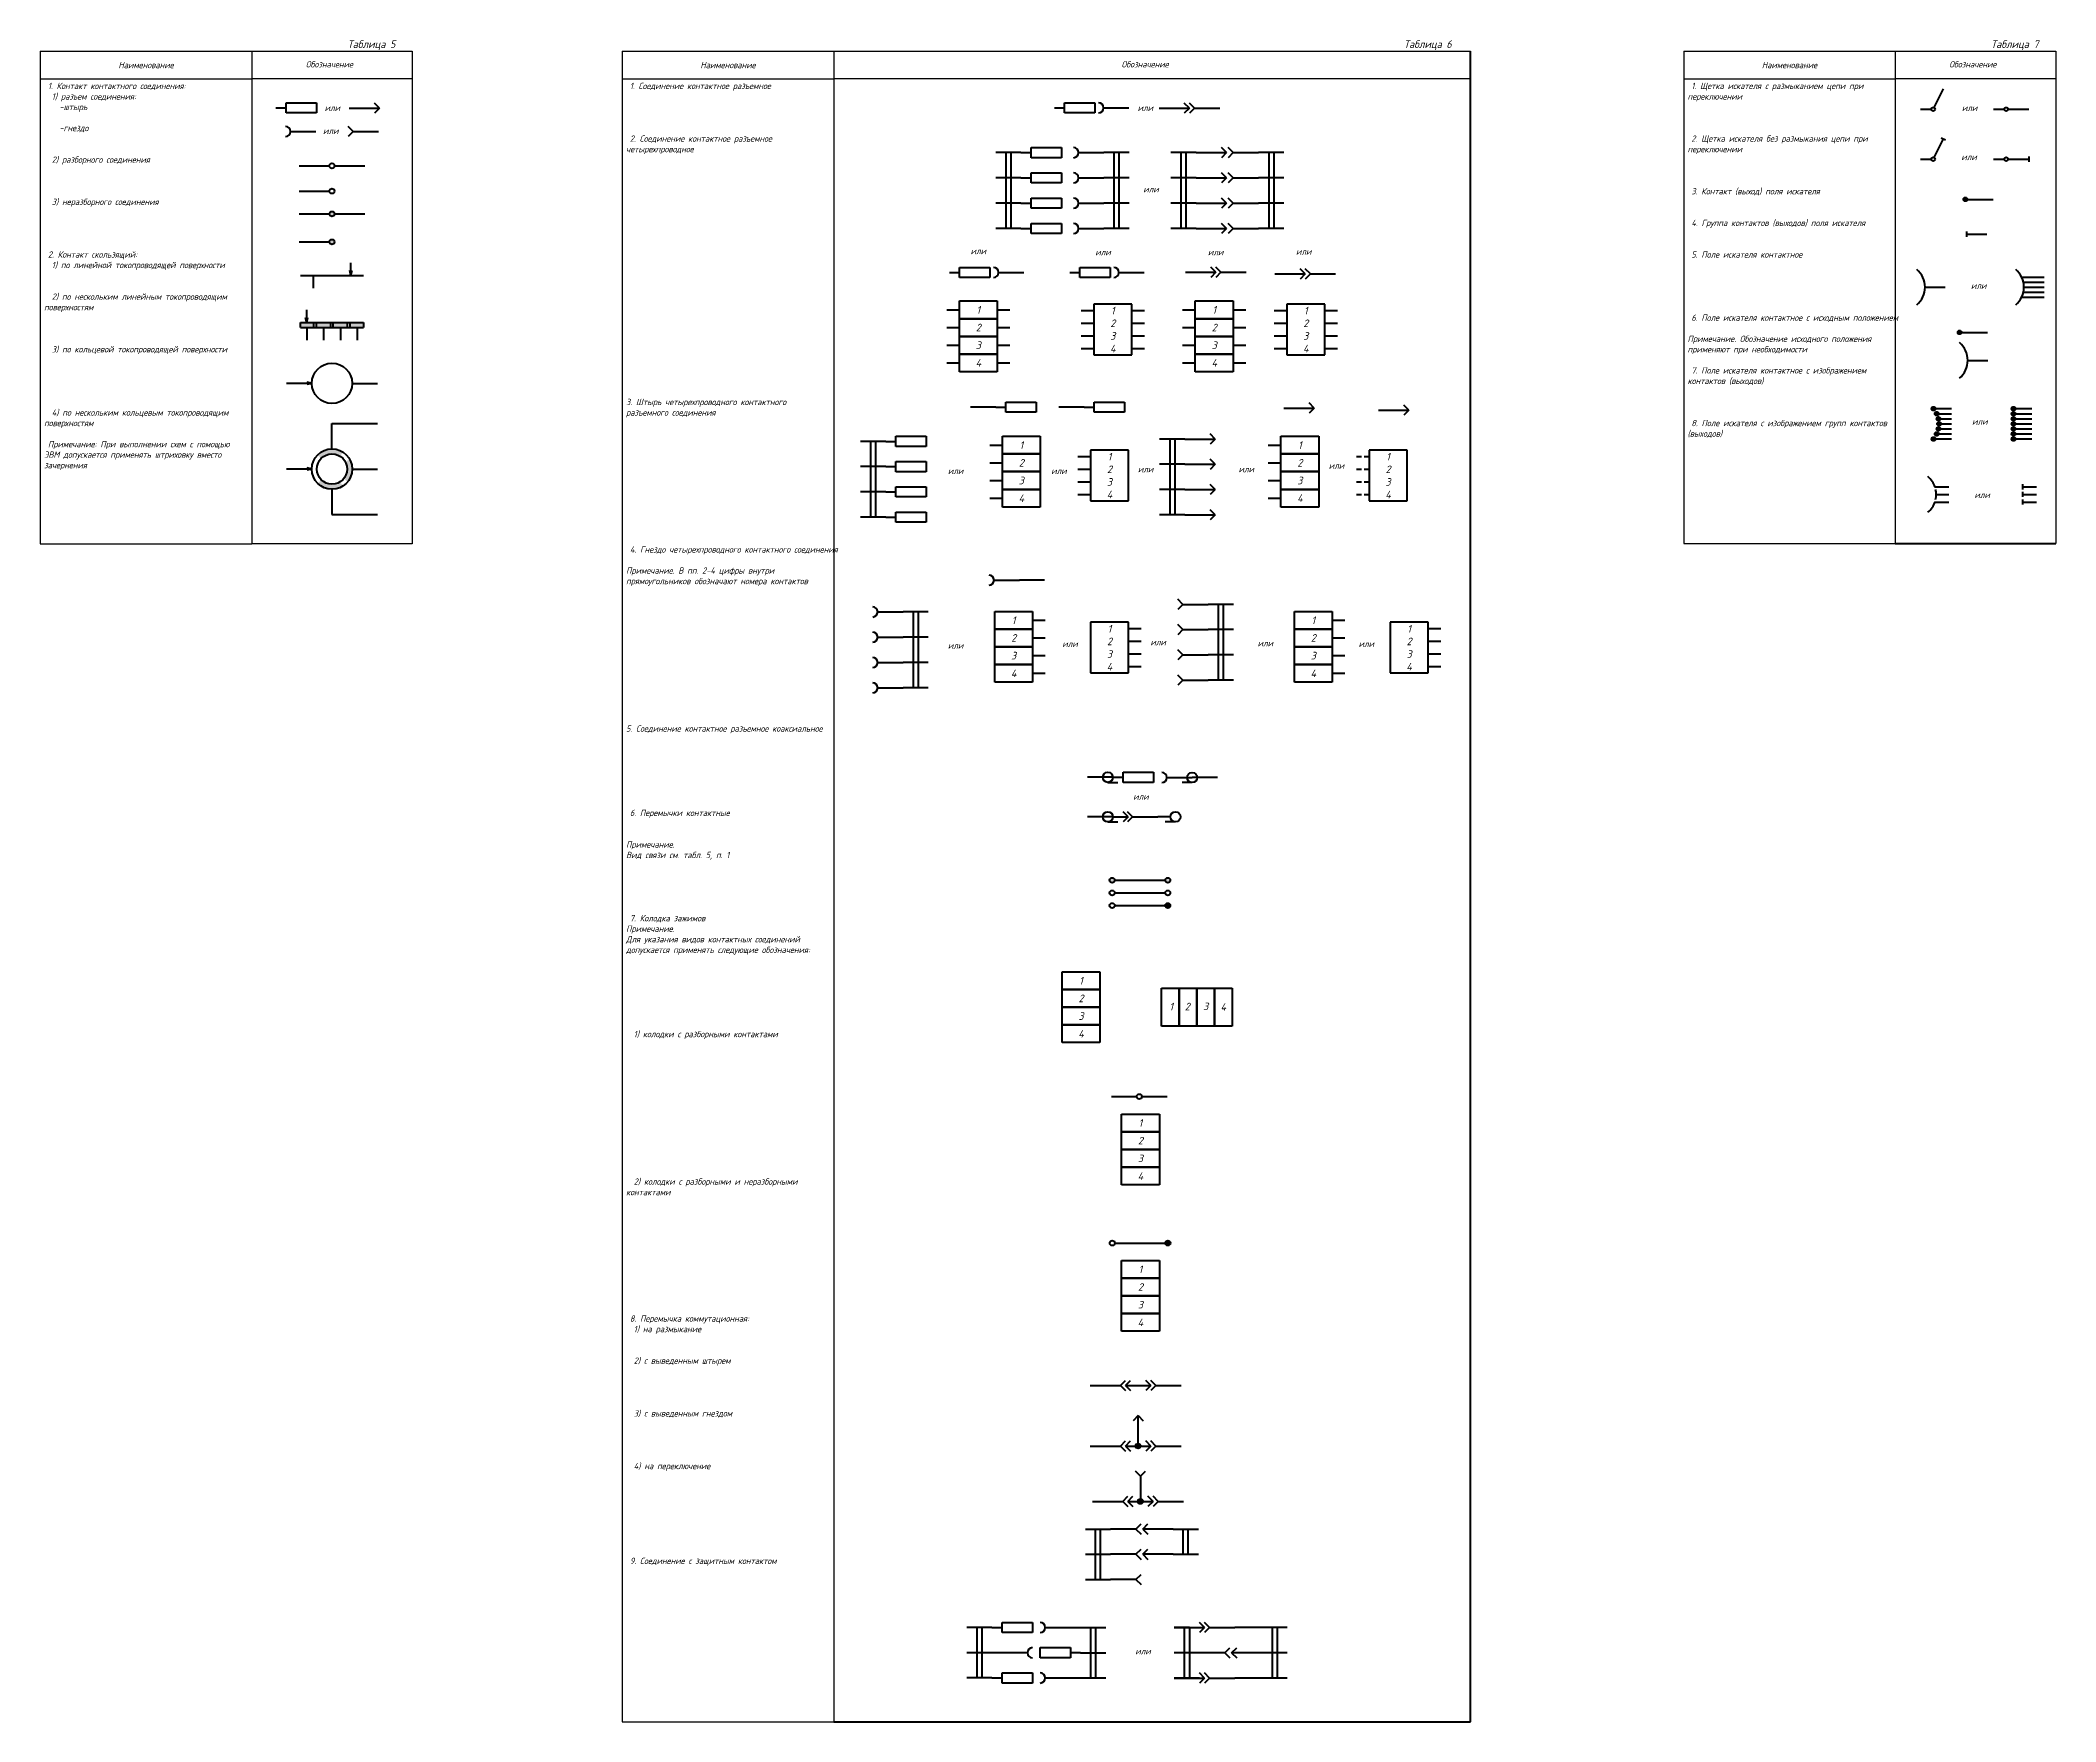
# Model space of a CAD drawing. Header units: millimetres. Extents: x 2441 to 4766, y 634 to 1472.
# Drawn here: x 3468 to 4265, y 807 to 1472 of the extents above; entities that cross this region are included whole.
import ezdxf

# ---------------------------------------------------------------- set-up
doc = ezdxf.new("R2010")
doc.units = ezdxf.units.MM
doc.layers.get('0').update_dxf_attribs({"color": 252})
for name, color, linetype, lineweight in [('основные линии', 7, 'Continuous', 50), ('основные линии @ 1', 7, 'Continuous', 50), ('рамка-тонкие линии', 7, 'Continuous', 30)]:
    doc.layers.add(name, color=color, linetype=linetype, lineweight=lineweight)
doc.layers.add('текст', color=7, linetype='Continuous')
doc.layers.add('текст @ 1', color=7, linetype='Continuous')
doc.styles.add('стиль 2.5 ГОСТ', font='', dxfattribs={"oblique": 15, "height": 2.5})
doc.styles.add('стиль 3.5 ГОСТ', font='', dxfattribs={"oblique": 15, "height": 3.5})
doc.styles.add('стиль 5 ГОСТ', font='', dxfattribs={"oblique": 15, "height": 5})
doc.styles.get('стиль 2.5 ГОСТ').set_extended_font_data('GOST type B')
doc.styles.get('стиль 3.5 ГОСТ').set_extended_font_data('GOST type B')
doc.styles.get('стиль 5 ГОСТ').set_extended_font_data('GOST type B')

msp = doc.modelspace()

# ---------------------------------------------------------------- texts
at = {"layer": 'основные линии @ 1', "char_height": 3, "attachment_point": 5, "style": 'стиль 5 ГОСТ'}
for s, heights, insert in [('1', [0], (3838.88, 1365.01)), ('1\\P2\\P3\\P4', [18], (3892.07, 1357.2)), ('1', [0], (3932.21, 1365.01)), ('1\\P2\\P3\\P4', [18], (3968.41, 1357.2)), ('2', [0], (3838.88, 1358.01)), ('2', [0], (3932.21, 1358.01)), ('3', [0], (3838.88, 1351.01)), ('3', [0], (3932.21, 1351.01)), ('4', [0], (3838.88, 1344.01)), ('4', [0], (3932.21, 1344.01)), ('1', [0], (3855.9, 1311.49)), ('1\\P2\\P3\\P4', [18], (3890.78, 1299.43)), ('1', [0], (3966.08, 1311.49)), ('1\\P2\\P3\\P4', [18], (4000.96, 1299.43)), ('2', [0], (3855.9, 1304.49)), ('2', [0], (3966.08, 1304.49)), ('3', [0], (3855.9, 1297.49)), ('4', [0], (3855.9, 1290.49)), ('3', [0], (3966.08, 1297.49)), ('4', [0], (3966.08, 1290.49)), ('2', [0], (3852.86, 1235.22)), ('1', [0], (3852.86, 1242.22)), ('1\\P2\\P3\\P4', [18], (3890.77, 1231.34)), ('2', [0], (3971.4, 1235.22)), ('1', [0], (3971.4, 1242.22)), ('1\\P2\\P3\\P4', [18], (4009.3, 1231.34)), ('3', [0], (3852.86, 1228.22)), ('3', [0], (3971.4, 1228.22)), ('4', [0], (3852.86, 1221.22)), ('4', [0], (3971.4, 1221.22)), ('1', [0], (3879.5, 1099.62)), ('2', [0], (3879.5, 1092.62)), ('3', [0], (3879.5, 1085.62)), ('1', [0], (3915.19, 1089.39)), ('2', [0], (3921.55, 1089.41)), ('3', [0], (3928.84, 1089.47)), ('4', [0], (3935.78, 1089.25)), ('4', [0], (3879.5, 1078.62)), ('1', [0], (3903, 1043.35)), ('2', [0], (3903, 1036.35)), ('3', [0], (3903, 1029.35)), ('4', [0], (3903, 1022.35)), ('1', [0], (3903, 985.45)), ('3', [0], (3903, 971.45)), ('2', [0], (3903, 978.45)), ('4', [0], (3903, 964.45))]:
    msp.add_mtext_dynamic_manual_height_columns(s, width=15, gutter_width=25, heights=heights, dxfattribs=dict(at, insert=insert))
at = {"layer": 'текст', "char_height": 2.5, "width": 24.8571, "attachment_point": 1, "style": 'стиль 5 ГОСТ'}
for insert in [(3572.83, 1463.38), (3895.53, 1463.38), (4222.97, 1463.38)]:
    msp.add_mtext('Обозначение', dxfattribs=dict(at, insert=insert))
at = {"layer": 'текст @ 1', "attachment_point": 1}
for s, width, insert, char_height, style in [('Таблица 5', 48.0222, (3589.37, 1471.6), 3, 'стиль 5 ГОСТ'), ('Таблица 6', 48.0222, (4007.25, 1471.6), 3, 'стиль 5 ГОСТ'), ('Таблица 7', 48.0222, (4239.51, 1471.6), 3, 'стиль 5 ГОСТ'), ('или', 30.0284, (3580.27, 1446.16), 2.5, 'стиль 2.5 ГОСТ'), ('или', 30.0284, (3901.9, 1446.16), 2.5, 'стиль 2.5 ГОСТ'), ('или', 30.0284, (4227.96, 1446.16), 2.5, 'стиль 2.5 ГОСТ'), ('или', 30.0284, (3579.64, 1437.05), 2.5, 'стиль 2.5 ГОСТ'), ('или', 30.0284, (4227.73, 1426.7), 2.5, 'стиль 2.5 ГОСТ'), ('или', 30.0284, (3904.12, 1413.94), 2.5, 'стиль 2.5 ГОСТ'), ('или', 30.0284, (3835.82, 1389.51), 2.5, 'стиль 2.5 ГОСТ'), ('или', 30.0284, (3885.15, 1389.07), 2.5, 'стиль 2.5 ГОСТ'), ('или', 30.0284, (3929.7, 1389.08), 2.5, 'стиль 2.5 ГОСТ'), ('или', 30.0284, (3964.53, 1389.29), 2.5, 'стиль 2.5 ГОСТ'), ('или', 30.0284, (4231.55, 1375.8), 2.5, 'стиль 2.5 ГОСТ'), ('или', 30.0284, (4232.02, 1322.1), 2.5, 'стиль 2.5 ГОСТ'), ('или', 30.0284, (3826.83, 1302.54), 2.5, 'стиль 2.5 ГОСТ'), ('или', 30.0284, (3867.7, 1302.54), 2.5, 'стиль 2.5 ГОСТ'), ('или', 30.0284, (3901.99, 1303.23), 2.5, 'стиль 2.5 ГОСТ'), ('или', 30.0284, (3941.82, 1303.23), 2.5, 'стиль 2.5 ГОСТ'), ('или', 30.0284, (3977.49, 1304.61), 2.5, 'стиль 2.5 ГОСТ'), ('или', 30.0284, (4232.94, 1293.06), 2.5, 'стиль 2.5 ГОСТ'), ('или', 30.0284, (3826.83, 1233.48), 2.5, 'стиль 2.5 ГОСТ'), ('или', 30.0284, (3872.09, 1234.14), 2.5, 'стиль 2.5 ГОСТ'), ('или', 30.0284, (3906.97, 1234.81), 2.5, 'стиль 2.5 ГОСТ'), ('или', 30.0284, (3949.36, 1234.37), 2.5, 'стиль 2.5 ГОСТ'), ('или', 30.0284, (3989.31, 1234.14), 2.5, 'стиль 2.5 ГОСТ'), ('или', 30.0284, (3900.14, 1173.69), 2.5, 'стиль 2.5 ГОСТ'), ('или', 30.0284, (3900.97, 835.65), 2.5, 'стиль 2.5 ГОСТ')]:
    msp.add_mtext_dynamic_manual_height_columns(s, width=width, gutter_width=25, heights=[0], dxfattribs=dict(at, insert=insert, char_height=char_height, style=style))

# ---------------------------------------------------------------- blocks, each defined once
blk = doc.blocks.new('*T8')
at = {"layer": 'рамка-тонкие линии', "color": 0, "linetype": 'ByBlock', "lineweight": -2, "transparency": 16777216}
for p, q in [((0, 0), (83.638623, 0)), ((0, 0), (0, -194.838925)), ((83.638623, 0), (83.638623, -194.838925)), ((0, -11), (83.638623, -11)), ((0, -194.838925), (83.638623, -194.838925))]:
    blk.add_line(p, q, dxfattribs=at)
at = {"layer": 'рамка-тонкие линии', "color": 0, "transparency": 16777216, "char_height": 2.5, "width": 80.638623}
for s, insert, attachment_point, style in [('{\\C256;Наименование}', (41.819311, -5.5), 5, 'стиль 2.5 ГОСТ'), ('{\\C256; 1. Контакт контактного соединения:\\P  1) разъем соединения:\\P    -штырь\\P\\P    -гнездо\\P\\P\\P  2) разборного соединения \\P\\P\\P\\P  3) неразборного соединения \\P\\P\\P\\P\\P 2. Контакт скользящий:\\P  1) по линейной токопроводящей поверхности\\P\\P\\P  2) по нескольким линейным токопроводящим поверхностям\\P\\P\\P\\P  3) по кольцевой токопроводящей поверхности\\P\\P\\P\\P\\P \\P  4) по нескольким кольцевым токопроводящим поверхностям \\P\\P Примечание: При выполнении схем с помощью ЭВМ допускается применять штриховку вместо зачернения}', (1.5, -12.5), 1, 'стиль 3.5 ГОСТ')]:
    blk.add_mtext(s, dxfattribs=dict(at, insert=insert, attachment_point=attachment_point, style=style))
blk = doc.blocks.new('*T9')
at = {"layer": 'рамка-тонкие линии', "color": 0, "linetype": 'ByBlock', "lineweight": -2, "transparency": 16777216}
for p, q in [((0, 0), (83.638623, 0)), ((0, 0), (0, -660.831828)), ((83.638623, 0), (83.638623, -660.831828)), ((0, -11), (83.638623, -11)), ((0, -660.831828), (83.638623, -660.831828))]:
    blk.add_line(p, q, dxfattribs=at)
at = {"layer": 'рамка-тонкие линии', "color": 0, "transparency": 16777216, "char_height": 2.5, "width": 80.638623}
for s, insert, attachment_point, style in [('{\\C256;Наименование}', (41.819311, -5.5), 5, 'стиль 2.5 ГОСТ'), ('{\\C256; 1. Соединение контактное разъемное\\P  \\P\\P  \\P\\P 2. Соединение контактное разъемное четырехпроводное\\P  \\P \\P\\P\\P\\P\\P\\P\\P\\P\\P\\P\\P\\P\\P\\P\\P\\P\\P\\P\\P\\P\\P\\P3. Штырь четырехпроводного контактного разъемного соединения\\P  \\P\\P\\P\\P\\P\\P\\P\\P\\P\\P\\P\\P 4. Гнездо четырехпроводного контактного соединения\\P \\PПримечание. В пп. 2-4 цифры внутри прямоугольников обозначают номера контактов\\P\\P\\P \\P\\P\\P\\P\\P\\P\\P\\P\\P\\P\\P5. Соединение контактное разъемное коаксиальное  \\P  \\P\\P\\P\\P\\P\\P\\P 6. Перемычки контактные\\P\\P\\PПримечание. \\PВид связи см. табл. 5, п. 1\\P\\P  \\P  \\P\\P\\P 7. Колодка зажимов \\PПримечание.\\PДля указания видов контактных соединений допускается применять следующие обозначения:\\P\\P \\P\\P\\P\\P \\P\\P  1) колодки с разборными контактами  \\P \\P\\P \\P\\P\\P\\P\\P\\P\\P\\P\\P\\P\\P  2) колодки с разборными и неразборными контактами\\P \\P\\P\\P\\P\\P\\P\\P\\P\\P\\P\\P 8. Перемычка коммутационная:\\P  1) на размыкание\\P\\P\\P  2) с выведенным штырем\\P\\P\\P\\P\\P  3) с выведенным гнездом\\P\\P\\P\\P\\P  4) на переключение\\P\\P\\P\\P\\P\\P\\P\\P \\P 9. Соединение с защитным контактом\\P\\P }', (1.5, -12.5), 1, 'стиль 3.5 ГОСТ')]:
    blk.add_mtext(s, dxfattribs=dict(at, insert=insert, attachment_point=attachment_point, style=style))
blk = doc.blocks.new('*T11')
at = {"layer": 'рамка-тонкие линии', "color": 0, "linetype": 'ByBlock', "lineweight": -2, "transparency": 16777216}
for p, q in [((0, 0), (83.638623, 0)), ((0, 0), (0, -194.734932)), ((83.638623, 0), (83.638623, -194.734932)), ((0, -11), (83.638623, -11)), ((0, -194.734932), (83.638623, -194.734932))]:
    blk.add_line(p, q, dxfattribs=at)
at = {"layer": 'рамка-тонкие линии', "color": 0, "transparency": 16777216, "char_height": 2.5, "width": 80.638623}
for s, insert, attachment_point, style in [('{\\C256;Наименование}', (41.819311, -5.5), 5, 'стиль 2.5 ГОСТ'), ('{\\C256; 1. Щетка искателя с размыканием цепи при переключении\\P\\P\\P\\P 2. Щетка искателя без размыкания цепи при переключении\\P\\P\\P\\P 3. Контакт (выход) поля искателя\\P\\P\\P 4. Группа контактов (выходов) поля искателя\\P\\P\\P 5. Поле искателя контактное\\P\\P\\P\\P\\P\\P 6. Поле искателя контактное с исходным положением\\P\\PПримечание. Обозначение исходного положения применяют при необходимости\\P\\P 7. Поле искателя контактное с изображением контактов (выходов)\\P\\P\\P\\P 8. Поле искателя с изображением групп контактов (выходов)}', (1.5, -12.5), 1, 'стиль 3.5 ГОСТ')]:
    blk.add_mtext(s, dxfattribs=dict(at, insert=insert, attachment_point=attachment_point, style=style))

# ---------------------------------------------------------------- hatches: boundary and pattern name
at = {"layer": 'основные линии'}
h = msp.add_hatch(color=256, dxfattribs=at)
h.dxf.hatch_style = 1
h.paths.add_polyline_path([(3584.19, 1402.92, 1), (3582.19, 1402.92, 1)])
h.paths.add_polyline_path([(3584.19, 1391.88, 1), (3582.19, 1391.88, 1)])
h = msp.add_hatch(color=256, dxfattribs=at)
h.dxf.hatch_style = 1
h.paths.add_polyline_path([(4228.59, 1408.71, 1), (4230.09, 1408.71, 1)])
h = msp.add_hatch(color=256, dxfattribs=at)
h.dxf.hatch_style = 1
h.paths.add_polyline_path([(3570.69, 1360.02), (3570.69, 1358.02), (3576.02, 1358.02), (3576.02, 1360.02)])
h.paths.add_polyline_path([(3582.69, 1358.02), (3582.69, 1360.02), (3577.02, 1360.02), (3577.02, 1358.02)])
h.paths.add_polyline_path([(3589.35, 1358.02), (3589.35, 1360.02), (3583.69, 1360.02), (3583.69, 1358.02)])
h.paths.add_polyline_path([(3595.69, 1358.02), (3595.69, 1360.02), (3590.35, 1360.02), (3590.35, 1358.02)])
h = msp.add_hatch(color=256, dxfattribs=at)
h.dxf.hatch_style = 1
h.paths.add_polyline_path([(4226.31, 1356.09, 1), (4227.81, 1356.09, 1)])
h = msp.add_hatch(color=256, dxfattribs=at)
h.dxf.hatch_style = 1
h.paths.add_polyline_path([(4215.96, 1325.91, 1), (4217.46, 1325.91, 1)])
h = msp.add_hatch(color=256, dxfattribs=at)
h.dxf.hatch_style = 1
h.paths.add_polyline_path([(4217.26, 1323.91, 1), (4218.76, 1323.91, 1)])
h = msp.add_hatch(color=256, dxfattribs=at)
h.dxf.hatch_style = 1
h.paths.add_polyline_path([(4247.64, 1325.91, 1), (4249.14, 1325.91, 1)])
h = msp.add_hatch(color=256, dxfattribs=at)
h.dxf.hatch_style = 1
h.paths.add_polyline_path([(4247.64, 1323.91, 1), (4249.14, 1323.91, 1)])
h = msp.add_hatch(color=256, dxfattribs=at)
h.dxf.hatch_style = 1
h.paths.add_polyline_path([(4217.26, 1315.91, 1), (4218.76, 1315.91, 1)])
h = msp.add_hatch(color=256, dxfattribs=at)
h.dxf.hatch_style = 1
h.paths.add_polyline_path([(4217.95, 1321.91, 1), (4219.45, 1321.91, 1)])
h = msp.add_hatch(color=256, dxfattribs=at)
h.dxf.hatch_style = 1
h.paths.add_polyline_path([(4217.95, 1317.91, 1), (4219.45, 1317.91, 1)])
h = msp.add_hatch(color=256, dxfattribs=at)
h.dxf.hatch_style = 1
h.paths.add_polyline_path([(4218.17, 1319.91, 1), (4219.67, 1319.91, 1)])
h = msp.add_hatch(color=256, dxfattribs=at)
h.dxf.hatch_style = 1
h.paths.add_polyline_path([(4247.64, 1321.91, 1), (4249.14, 1321.91, 1)])
h = msp.add_hatch(color=256, dxfattribs=at)
h.dxf.hatch_style = 1
h.paths.add_polyline_path([(4247.64, 1319.91, 1), (4249.14, 1319.91, 1)])
h = msp.add_hatch(color=256, dxfattribs=at)
h.dxf.hatch_style = 1
h.paths.add_polyline_path([(4247.64, 1317.91, 1), (4249.14, 1317.91, 1)])
h = msp.add_hatch(color=256, dxfattribs=at)
h.dxf.hatch_style = 1
h.paths.add_polyline_path([(4247.64, 1315.91, 1), (4249.14, 1315.91, 1)])
h = msp.add_hatch(color=256, dxfattribs=at)
h.dxf.hatch_style = 1
h.paths.add_polyline_path([(3586.43, 1307.07), (3587.51, 1308.75, 0.352405), (3577.53, 1307.67), (3578.95, 1306.26, -0.352405)])
h.paths.add_polyline_path([(3586.43, 1296.97, -0.352638), (3578.95, 1297.77), (3577.53, 1296.36, 0.352638), (3587.51, 1295.28)])
h.paths.add_polyline_path([(3591.19, 1302.02, 0.124985), (3590.22, 1305.83), (3588.46, 1304.88, -0.124985), (3589.19, 1302.02, -0.172635), (3587.84, 1298.23), (3589.39, 1296.96, 0.172635)])
h = msp.add_hatch(color=256, dxfattribs=at)
h.dxf.hatch_style = 1
h.paths.add_polyline_path([(4215.96, 1313.91, 1), (4217.46, 1313.91, 1)])
h = msp.add_hatch(color=256, dxfattribs=at)
h.dxf.hatch_style = 1
h.paths.add_polyline_path([(4247.64, 1313.91, 1), (4249.14, 1313.91, 1)])
h = msp.add_hatch(color=256, dxfattribs=at)
h.dxf.hatch_style = 1
h.paths.add_polyline_path([(3892.83, 1139.34, 1), (3890.83, 1139.34, 1)])
h.paths.add_polyline_path([(3914.83, 1139.34, 1), (3912.83, 1139.34, 1)])
h = msp.add_hatch(color=256, dxfattribs=at)
h.dxf.hatch_style = 1
h.paths.add_polyline_path([(3914.83, 1129.34, 1), (3912.83, 1129.34, 1)])
h = msp.add_hatch(color=256, dxfattribs=at)
h.dxf.hatch_style = 1
h.paths.add_polyline_path([(3914.85, 995.82, 1), (3912.85, 995.82, 1)])
h = msp.add_hatch(color=256, dxfattribs=at)
h.dxf.hatch_style = 1
h.paths.add_polyline_path([(3903.09, 915.56, 1), (3901.09, 915.56, 1)])
h = msp.add_hatch(color=256, dxfattribs=at)
h.dxf.hatch_style = 1
h.paths.add_polyline_path([(3903.99, 893.66, 1), (3901.99, 893.66, 1)])

# ---------------------------------------------------------------- linework, layer by layer
for p, q in [((4033.59, 806.5), (4033.59, 1467.33)), ((4216.96, 1445.04), (4220.65, 1452.41)), ((3561.01, 1444.94), (3565.01, 1444.94)), ((3565.01, 1442.94), (3565.01, 1446.94)), ((3565.01, 1446.94), (3577.01, 1446.94)), ((3577.01, 1446.94), (3577.01, 1442.94)), ((3590.03, 1444.82), (3602.03, 1444.82)), ((3602.03, 1444.82), (3600.03, 1446.82)), ((3602.03, 1444.82), (3600.03, 1442.82)), ((3869.02, 1444.94), (3873.02, 1444.94)), ((3873.02, 1442.94), (3873.02, 1446.94)), ((3873.02, 1446.94), (3885.02, 1446.94)), ((3885.02, 1446.94), (3885.02, 1442.94)), ((3888.4, 1444.94), (3898.4, 1444.94)), ((3910.37, 1444.82), (3922.37, 1444.82)), ((3922.37, 1444.82), (3920.37, 1446.82)), ((3922.37, 1444.82), (3920.37, 1442.82)), ((3924.37, 1444.82), (3922.37, 1446.82)), ((3924.37, 1444.82), (3922.37, 1442.82)), ((3924.37, 1444.82), (3934.37, 1444.82)), ((4211.63, 1444.36), (4215.88, 1444.36)), ((4240.45, 1444.36), (4244.7, 1444.36)), ((4246.2, 1444.36), (4254.45, 1444.36)), ((3577.01, 1442.94), (3565.01, 1442.94)), ((3566.75, 1435.53), (3576.75, 1435.53)), ((3591.56, 1435.53), (3589.56, 1437.53)), ((3591.56, 1435.53), (3589.56, 1433.53)), ((3591.56, 1435.53), (3601.56, 1435.53)), ((3885.02, 1442.94), (3873.02, 1442.94)), ((3855.75, 1427.19), (3845.75, 1427.19)), ((3849.75, 1427.19), (3849.75, 1417.19)), ((3851.75, 1427.19), (3851.75, 1417.19)), ((3855.75, 1427.19), (3859.75, 1427.19)), ((3859.75, 1425.19), (3859.75, 1429.19)), ((3859.75, 1429.19), (3871.75, 1429.19)), ((3871.75, 1429.19), (3871.75, 1425.19)), ((3878.51, 1427.19), (3888.51, 1427.19)), ((3898.51, 1427.19), (3888.51, 1427.19)), ((3892.51, 1427.19), (3892.51, 1417.19)), ((3894.51, 1427.19), (3894.51, 1417.19)), ((3925.01, 1427.19), (3915.01, 1427.19)), ((3919.01, 1427.19), (3919.01, 1417.19)), ((3921.01, 1427.19), (3921.01, 1417.19)), ((3925.01, 1427.19), (3937.01, 1427.19)), ((3937.01, 1427.19), (3935.01, 1429.19)), ((3937.01, 1427.19), (3935.01, 1425.19)), ((3939.74, 1427.19), (3937.74, 1429.19)), ((3939.74, 1427.19), (3937.74, 1425.19)), ((3939.74, 1427.19), (3949.74, 1427.19)), ((3959.74, 1427.19), (3949.74, 1427.19)), ((3953.74, 1427.19), (3953.74, 1417.19)), ((3955.74, 1427.19), (3955.74, 1417.19)), ((4216.96, 1425.28), (4220.65, 1432.66)), ((4219.76, 1433.11), (4221.55, 1432.21)), ((3570.19, 1421.96), (3582.19, 1421.96)), ((3584.19, 1421.96), (3596.19, 1421.96)), ((3871.75, 1425.19), (3859.75, 1425.19)), ((3859.75, 1415.19), (3859.75, 1419.19)), ((3859.75, 1419.19), (3871.75, 1419.19)), ((3871.75, 1419.19), (3871.75, 1415.19)), ((3937.01, 1417.19), (3935.01, 1419.19)), ((3939.74, 1417.19), (3937.74, 1419.19)), ((4211.63, 1424.61), (4215.88, 1424.61)), ((4240.45, 1424.61), (4244.7, 1424.61)), ((4246.2, 1424.61), (4254.45, 1424.61)), ((4254.45, 1425.61), (4254.45, 1423.61)), ((3570.19, 1411.97), (3582.19, 1411.97)), ((3855.75, 1417.19), (3845.75, 1417.19)), ((3849.75, 1417.19), (3849.75, 1407.19)), ((3851.75, 1417.19), (3851.75, 1407.19)), ((3855.75, 1417.19), (3859.75, 1417.19)), ((3871.75, 1415.19), (3859.75, 1415.19)), ((3878.51, 1417.19), (3888.51, 1417.19)), ((3898.51, 1417.19), (3888.51, 1417.19)), ((3892.51, 1417.19), (3892.51, 1407.19)), ((3894.51, 1417.19), (3894.51, 1407.19)), ((3925.01, 1417.19), (3915.01, 1417.19)), ((3919.01, 1417.19), (3919.01, 1407.19)), ((3921.01, 1417.19), (3921.01, 1407.19)), ((3925.01, 1417.19), (3937.01, 1417.19)), ((3937.01, 1417.19), (3935.01, 1415.19)), ((3939.74, 1417.19), (3937.74, 1415.19)), ((3939.74, 1417.19), (3949.74, 1417.19)), ((3959.74, 1417.19), (3949.74, 1417.19)), ((3953.74, 1417.19), (3953.74, 1407.19)), ((3955.74, 1417.19), (3955.74, 1407.19)), ((3855.75, 1407.19), (3845.75, 1407.19)), ((3849.75, 1407.19), (3849.75, 1397.19)), ((3851.75, 1407.19), (3851.75, 1397.19)), ((3855.75, 1407.19), (3859.75, 1407.19)), ((3859.75, 1405.19), (3859.75, 1409.19)), ((3859.75, 1409.19), (3871.75, 1409.19)), ((3871.75, 1405.19), (3859.75, 1405.19)), ((3871.75, 1409.19), (3871.75, 1405.19)), ((3878.51, 1407.19), (3888.51, 1407.19)), ((3898.51, 1407.19), (3888.51, 1407.19)), ((3892.51, 1407.19), (3892.51, 1397.19)), ((3894.51, 1407.19), (3894.51, 1397.19)), ((3925.01, 1407.19), (3915.01, 1407.19)), ((3919.01, 1407.19), (3919.01, 1397.19)), ((3921.01, 1407.19), (3921.01, 1397.19)), ((3925.01, 1407.19), (3937.01, 1407.19)), ((3937.01, 1407.19), (3935.01, 1409.19)), ((3937.01, 1407.19), (3935.01, 1405.19)), ((3939.74, 1407.19), (3937.74, 1409.19)), ((3939.74, 1407.19), (3937.74, 1405.19)), ((3939.74, 1407.19), (3949.74, 1407.19)), ((3959.74, 1407.19), (3949.74, 1407.19)), ((3953.74, 1407.19), (3953.74, 1397.19)), ((3955.74, 1407.19), (3955.74, 1397.19)), ((4230.09, 1408.71), (4240.34, 1408.71)), ((3570.19, 1402.92), (3582.19, 1402.92)), ((3584.19, 1402.92), (3596.19, 1402.92)), ((3855.75, 1397.19), (3845.75, 1397.19)), ((3855.75, 1397.19), (3859.75, 1397.19)), ((3859.75, 1395.19), (3859.75, 1399.19)), ((3859.75, 1399.19), (3871.75, 1399.19)), ((3871.75, 1399.19), (3871.75, 1395.19)), ((3878.51, 1397.19), (3888.51, 1397.19)), ((3898.51, 1397.19), (3888.51, 1397.19)), ((3925.01, 1397.19), (3915.01, 1397.19)), ((3925.01, 1397.19), (3937.01, 1397.19)), ((3937.01, 1397.19), (3935.01, 1399.19)), ((3937.01, 1397.19), (3935.01, 1395.19)), ((3939.74, 1397.19), (3937.74, 1399.19)), ((3939.74, 1397.19), (3937.74, 1395.19)), ((3939.74, 1397.19), (3949.74, 1397.19)), ((3959.74, 1397.19), (3949.74, 1397.19)), ((4229.8, 1395.94), (4229.8, 1393.94)), ((3570.19, 1391.88), (3582.19, 1391.88)), ((3871.75, 1395.19), (3859.75, 1395.19)), ((4229.8, 1394.94), (4237.8, 1394.94)), ((3590.69, 1378.62), (3590.19, 1380.62)), ((3590.69, 1378.62), (3590.69, 1383.62)), ((3590.69, 1378.62), (3591.19, 1380.62)), ((3827.49, 1379.81), (3831.49, 1379.81)), ((3831.49, 1377.81), (3831.49, 1381.81)), ((3831.49, 1381.81), (3843.49, 1381.81)), ((3843.49, 1381.81), (3843.49, 1377.81)), ((3846.87, 1379.81), (3856.87, 1379.81)), ((3875.09, 1379.81), (3879.09, 1379.81)), ((3879.09, 1377.81), (3879.09, 1381.81)), ((3879.09, 1381.81), (3891.09, 1381.81)), ((3891.09, 1381.81), (3891.09, 1377.81)), ((3894.46, 1379.81), (3904.46, 1379.81)), ((3920.82, 1379.85), (3932.82, 1379.85)), ((3932.82, 1379.85), (3930.82, 1381.85)), ((3932.82, 1379.85), (3930.82, 1377.85)), ((3934.82, 1379.85), (3932.82, 1381.85)), ((3934.82, 1379.85), (3932.82, 1377.85)), ((3934.82, 1379.85), (3944.82, 1379.85)), ((3968.22, 1379.2), (3966.22, 1381.2)), ((3970.22, 1379.2), (3968.22, 1381.2)), ((3570.69, 1378.62), (3595.69, 1378.62)), ((3575.69, 1378.62), (3575.69, 1373.62)), ((3843.49, 1377.81), (3831.49, 1377.81)), ((3891.09, 1377.81), (3879.09, 1377.81)), ((3956.22, 1379.2), (3968.22, 1379.2)), ((3968.22, 1379.2), (3966.22, 1377.2)), ((3970.22, 1379.2), (3968.22, 1377.2)), ((3970.22, 1379.2), (3980.22, 1379.2)), ((4213.38, 1373.97), (4221.38, 1373.97)), ((4251.63, 1377.97), (4260.53, 1377.97)), ((4252.31, 1375.97), (4260.53, 1375.97)), ((4252.31, 1371.97), (4260.53, 1371.97)), ((4252.53, 1373.97), (4260.53, 1373.97)), ((3573.19, 1360.02), (3573.19, 1365.02)), ((3826.38, 1365.01), (3831.38, 1365.01)), ((3831.38, 1368.51), (3846.38, 1368.51)), ((3831.38, 1361.51), (3831.38, 1368.51)), ((3846.38, 1368.51), (3846.38, 1361.51)), ((3846.38, 1365.01), (3851.38, 1365.01)), ((3879.57, 1364.76), (3884.57, 1364.76)), ((3884.57, 1367.26), (3884.57, 1362.26)), ((3899.57, 1367.26), (3884.57, 1367.26)), ((3899.57, 1362.26), (3899.57, 1367.26)), ((3899.57, 1364.76), (3904.57, 1364.76)), ((3919.71, 1365.01), (3924.71, 1365.01)), ((3924.71, 1368.51), (3939.71, 1368.51)), ((3924.71, 1361.51), (3924.71, 1368.51)), ((3939.71, 1368.51), (3939.71, 1361.51)), ((3939.71, 1365.01), (3944.71, 1365.01)), ((3955.91, 1364.76), (3960.91, 1364.76)), ((3960.91, 1367.26), (3960.91, 1362.26)), ((3975.91, 1367.26), (3960.91, 1367.26)), ((3975.91, 1362.26), (3975.91, 1367.26)), ((3975.91, 1364.76), (3980.91, 1364.76)), ((4251.63, 1369.97), (4260.53, 1369.97)), ((3570.69, 1358.02), (3570.69, 1360.02)), ((3570.69, 1360.02), (3595.69, 1360.02)), ((3570.69, 1358.02), (3595.69, 1358.02)), ((3573.19, 1360.02), (3572.69, 1362.02)), ((3573.19, 1360.02), (3573.69, 1362.02)), ((3573.19, 1358.02), (3573.19, 1353.02)), ((3576.02, 1358.02), (3576.02, 1360.02)), ((3577.02, 1358.02), (3577.02, 1360.02)), ((3579.86, 1358.02), (3579.86, 1353.02)), ((3582.69, 1358.02), (3582.69, 1360.02)), ((3583.69, 1358.02), (3583.69, 1360.02)), ((3586.52, 1358.02), (3586.52, 1353.02)), ((3589.35, 1358.02), (3589.35, 1360.02)), ((3590.35, 1358.02), (3590.35, 1360.02)), ((3593.19, 1358.02), (3593.19, 1353.02)), ((3595.69, 1360.02), (3595.69, 1358.02)), ((3826.38, 1358.01), (3831.38, 1358.01)), ((3846.38, 1361.51), (3831.38, 1361.51)), ((3831.38, 1361.51), (3846.38, 1361.51)), ((3831.38, 1354.51), (3831.38, 1361.51)), ((3846.38, 1361.51), (3846.38, 1354.51)), ((3846.38, 1358.01), (3851.38, 1358.01)), ((3879.57, 1359.76), (3884.57, 1359.76)), ((3884.57, 1362.26), (3884.57, 1357.26)), ((3884.57, 1357.26), (3884.57, 1352.26)), ((3899.57, 1357.26), (3899.57, 1362.26)), ((3899.57, 1359.76), (3904.57, 1359.76)), ((3899.57, 1352.26), (3899.57, 1357.26)), ((3919.71, 1358.01), (3924.71, 1358.01)), ((3939.71, 1361.51), (3924.71, 1361.51)), ((3924.71, 1361.51), (3939.71, 1361.51)), ((3924.71, 1354.51), (3924.71, 1361.51)), ((3939.71, 1361.51), (3939.71, 1354.51)), ((3939.71, 1358.01), (3944.71, 1358.01)), ((3955.91, 1359.76), (3960.91, 1359.76)), ((3960.91, 1362.26), (3960.91, 1357.26)), ((3960.91, 1357.26), (3960.91, 1352.26)), ((3975.91, 1357.26), (3975.91, 1362.26)), ((3975.91, 1359.76), (3980.91, 1359.76)), ((3975.91, 1352.26), (3975.91, 1357.26)), ((4227.81, 1356.09), (4238.06, 1356.09)), ((3826.38, 1351.01), (3831.38, 1351.01)), ((3846.38, 1354.51), (3831.38, 1354.51)), ((3831.38, 1354.51), (3846.38, 1354.51)), ((3831.38, 1347.51), (3831.38, 1354.51)), ((3846.38, 1347.51), (3831.38, 1347.51)), ((3831.38, 1347.51), (3846.38, 1347.51)), ((3831.38, 1340.51), (3831.38, 1347.51)), ((3846.38, 1354.51), (3846.38, 1347.51)), ((3846.38, 1351.01), (3851.38, 1351.01)), ((3846.38, 1347.51), (3846.38, 1340.51)), ((3879.57, 1354.76), (3884.57, 1354.76)), ((3879.57, 1349.76), (3884.57, 1349.76)), ((3884.57, 1352.26), (3884.57, 1347.26)), ((3899.57, 1354.76), (3904.57, 1354.76)), ((3899.57, 1347.26), (3899.57, 1352.26)), ((3899.57, 1349.76), (3904.57, 1349.76)), ((3919.71, 1351.01), (3924.71, 1351.01)), ((3939.71, 1354.51), (3924.71, 1354.51)), ((3924.71, 1354.51), (3939.71, 1354.51)), ((3924.71, 1347.51), (3924.71, 1354.51)), ((3939.71, 1347.51), (3924.71, 1347.51)), ((3924.71, 1347.51), (3939.71, 1347.51)), ((3924.71, 1340.51), (3924.71, 1347.51)), ((3939.71, 1354.51), (3939.71, 1347.51)), ((3939.71, 1351.01), (3944.71, 1351.01)), ((3939.71, 1347.51), (3939.71, 1340.51)), ((3955.91, 1354.76), (3960.91, 1354.76)), ((3955.91, 1349.76), (3960.91, 1349.76)), ((3960.91, 1352.26), (3960.91, 1347.26)), ((3975.91, 1354.76), (3980.91, 1354.76)), ((3975.91, 1347.26), (3975.91, 1352.26)), ((3975.91, 1349.76), (3980.91, 1349.76)), ((3826.38, 1344.01), (3831.38, 1344.01)), ((3846.38, 1340.51), (3831.38, 1340.51)), ((3846.38, 1344.01), (3851.38, 1344.01)), ((3884.57, 1347.26), (3899.57, 1347.26)), ((3919.71, 1344.01), (3924.71, 1344.01)), ((3939.71, 1340.51), (3924.71, 1340.51)), ((3939.71, 1344.01), (3944.71, 1344.01)), ((3960.91, 1347.26), (3975.91, 1347.26)), ((4230.27, 1344.99), (4238.27, 1344.99)), ((3575.19, 1335.93), (3565.19, 1335.93)), ((3575.19, 1335.93), (3573.19, 1336.43)), ((3575.19, 1335.93), (3573.19, 1335.43)), ((3591.19, 1335.93), (3601.19, 1335.93)), ((3845.77, 1326.5), (3835.77, 1326.5)), ((3845.77, 1326.5), (3849.77, 1326.5)), ((3849.77, 1324.5), (3849.77, 1328.5)), ((3849.77, 1328.5), (3861.77, 1328.5)), ((3861.77, 1324.5), (3849.77, 1324.5)), ((3861.77, 1328.5), (3861.77, 1324.5)), ((3880.69, 1326.5), (3870.69, 1326.5)), ((3880.69, 1326.5), (3884.69, 1326.5)), ((3884.69, 1324.5), (3884.69, 1328.5)), ((3884.69, 1328.5), (3896.69, 1328.5)), ((3896.69, 1324.5), (3884.69, 1324.5)), ((3896.69, 1328.5), (3896.69, 1324.5)), ((3959.69, 1326.16), (3971.69, 1326.16)), ((3971.69, 1326.16), (3969.69, 1328.16)), ((3971.69, 1326.16), (3969.69, 1324.16)), ((3997.2, 1325.35), (4009.2, 1325.35)), ((4009.2, 1325.35), (4007.2, 1327.35)), ((4009.2, 1325.35), (4007.2, 1323.35)), ((4216.71, 1325.91), (4223.92, 1325.91)), ((4218.01, 1323.91), (4223.92, 1323.91)), ((4248.39, 1325.91), (4255.59, 1325.91)), ((4248.39, 1323.91), (4255.59, 1323.91)), ((3583.19, 1310.02), (3583.19, 1320.02)), ((3583.19, 1320.02), (3601.19, 1320.02)), ((3932.61, 1313.89), (3930.61, 1315.89)), ((4218.01, 1315.91), (4223.92, 1315.91)), ((4218.7, 1321.91), (4223.92, 1321.91)), ((4218.7, 1317.91), (4223.92, 1317.91)), ((4218.92, 1319.91), (4223.92, 1319.91)), ((4248.39, 1321.91), (4255.59, 1321.91)), ((4248.39, 1319.91), (4255.59, 1319.91)), ((4248.39, 1317.91), (4255.59, 1317.91)), ((4248.39, 1315.91), (4255.59, 1315.91)), ((3802.23, 1312.97), (3792.23, 1312.97)), ((3796.23, 1312.97), (3796.23, 1302.97)), ((3798.23, 1312.97), (3798.23, 1302.97)), ((3802.23, 1312.97), (3806.23, 1312.97)), ((3806.23, 1310.97), (3806.23, 1314.97)), ((3806.23, 1314.97), (3818.23, 1314.97)), ((3818.23, 1310.97), (3806.23, 1310.97)), ((3818.23, 1314.97), (3818.23, 1310.97)), ((3843.4, 1311.49), (3848.4, 1311.49)), ((3848.4, 1314.99), (3863.4, 1314.99)), ((3848.4, 1307.99), (3848.4, 1314.99)), ((3863.4, 1307.99), (3848.4, 1307.99)), ((3848.4, 1307.99), (3863.4, 1307.99)), ((3848.4, 1300.99), (3848.4, 1307.99)), ((3863.4, 1314.99), (3863.4, 1307.99)), ((3863.4, 1307.99), (3863.4, 1300.99)), ((3883.28, 1309.49), (3883.28, 1304.49)), ((3898.28, 1309.49), (3883.28, 1309.49)), ((3898.28, 1304.49), (3898.28, 1309.49)), ((3920.61, 1313.89), (3910.61, 1313.89)), ((3914.61, 1313.89), (3914.61, 1303.89)), ((3916.61, 1313.89), (3916.61, 1303.89)), ((3920.61, 1313.89), (3932.61, 1313.89)), ((3932.61, 1313.89), (3930.61, 1311.89)), ((3953.58, 1311.49), (3958.58, 1311.49)), ((3958.58, 1314.99), (3973.58, 1314.99)), ((3958.58, 1307.99), (3958.58, 1314.99)), ((3973.58, 1307.99), (3958.58, 1307.99)), ((3958.58, 1307.99), (3973.58, 1307.99)), ((3958.58, 1300.99), (3958.58, 1307.99)), ((3973.58, 1314.99), (3973.58, 1307.99)), ((3973.58, 1307.99), (3973.58, 1300.99)), ((3993.46, 1309.49), (3993.46, 1304.49)), ((4008.46, 1309.49), (3993.46, 1309.49)), ((4008.46, 1304.49), (4008.46, 1309.49)), ((4216.71, 1313.91), (4223.92, 1313.91)), ((4248.39, 1313.91), (4255.59, 1313.91)), ((3575.19, 1302.02), (3565.19, 1302.02)), ((3575.19, 1302.02), (3573.19, 1302.52)), ((3575.19, 1302.02), (3573.19, 1301.52)), ((3591.19, 1302.02), (3601.19, 1302.02)), ((3802.23, 1302.97), (3792.23, 1302.97)), ((3796.23, 1302.97), (3796.23, 1292.97)), ((3798.23, 1302.97), (3798.23, 1292.97)), ((3802.23, 1302.97), (3806.23, 1302.97)), ((3806.23, 1300.97), (3806.23, 1304.97)), ((3806.23, 1304.97), (3818.23, 1304.97)), ((3818.23, 1300.97), (3806.23, 1300.97)), ((3818.23, 1304.97), (3818.23, 1300.97)), ((3843.4, 1304.49), (3848.4, 1304.49)), ((3863.4, 1300.99), (3848.4, 1300.99)), ((3848.4, 1300.99), (3863.4, 1300.99)), ((3848.4, 1293.99), (3848.4, 1300.99)), ((3863.4, 1300.99), (3863.4, 1293.99)), ((3878.28, 1306.99), (3883.28, 1306.99)), ((3878.28, 1301.99), (3883.28, 1301.99)), ((3883.28, 1304.49), (3883.28, 1299.49)), ((3898.28, 1299.49), (3898.28, 1304.49)), ((3920.61, 1303.89), (3910.61, 1303.89)), ((3914.61, 1303.89), (3914.61, 1293.89)), ((3916.61, 1303.89), (3916.61, 1293.89)), ((3920.61, 1303.89), (3932.61, 1303.89)), ((3932.61, 1303.89), (3930.61, 1305.89)), ((3932.61, 1303.89), (3930.61, 1301.89)), ((3953.58, 1304.49), (3958.58, 1304.49)), ((3973.58, 1300.99), (3958.58, 1300.99)), ((3958.58, 1300.99), (3973.58, 1300.99)), ((3958.58, 1293.99), (3958.58, 1300.99)), ((3973.58, 1300.99), (3973.58, 1293.99)), ((3988.46, 1306.99), (3990.46, 1306.99)), ((3988.46, 1301.99), (3990.46, 1301.99)), ((3991.46, 1306.99), (3993.46, 1306.99)), ((3991.46, 1301.99), (3993.46, 1301.99)), ((3993.46, 1304.49), (3993.46, 1299.49)), ((4008.46, 1299.49), (4008.46, 1304.49)), ((3583.19, 1294.02), (3583.19, 1284.02)), ((3802.23, 1292.97), (3792.23, 1292.97)), ((3796.23, 1292.97), (3796.23, 1282.97)), ((3798.23, 1292.97), (3798.23, 1282.97)), ((3802.23, 1292.97), (3806.23, 1292.97)), ((3806.23, 1290.97), (3806.23, 1294.97)), ((3806.23, 1294.97), (3818.23, 1294.97)), ((3818.23, 1294.97), (3818.23, 1290.97)), ((3843.4, 1297.49), (3848.4, 1297.49)), ((3863.4, 1293.99), (3848.4, 1293.99)), ((3848.4, 1293.99), (3863.4, 1293.99)), ((3848.4, 1286.99), (3848.4, 1293.99)), ((3863.4, 1293.99), (3863.4, 1286.99)), ((3878.28, 1296.99), (3883.28, 1296.99)), ((3878.28, 1291.99), (3883.28, 1291.99)), ((3883.28, 1299.49), (3883.28, 1294.49)), ((3883.28, 1294.49), (3883.28, 1289.49)), ((3898.28, 1294.49), (3898.28, 1299.49)), ((3898.28, 1289.49), (3898.28, 1294.49)), ((3920.61, 1293.89), (3910.61, 1293.89)), ((3914.61, 1293.89), (3914.61, 1283.89)), ((3916.61, 1293.89), (3916.61, 1283.89)), ((3920.61, 1293.89), (3932.61, 1293.89)), ((3932.61, 1293.89), (3930.61, 1295.89)), ((3932.61, 1293.89), (3930.61, 1291.89)), ((3953.58, 1297.49), (3958.58, 1297.49)), ((3973.58, 1293.99), (3958.58, 1293.99)), ((3958.58, 1293.99), (3973.58, 1293.99)), ((3958.58, 1286.99), (3958.58, 1293.99)), ((3973.58, 1293.99), (3973.58, 1286.99)), ((3988.46, 1296.99), (3990.46, 1296.99)), ((3988.46, 1291.99), (3990.46, 1291.99)), ((3991.46, 1296.99), (3993.46, 1296.99)), ((3991.46, 1291.99), (3993.46, 1291.99)), ((3993.46, 1299.49), (3993.46, 1294.49)), ((3993.46, 1294.49), (3993.46, 1289.49)), ((4008.46, 1294.49), (4008.46, 1299.49)), ((4008.46, 1289.49), (4008.46, 1294.49)), ((4217.3, 1294.98), (4222.8, 1294.98)), ((4217.8, 1291.98), (4222.8, 1291.98)), ((4251.99, 1295.98), (4251.99, 1293.98)), ((4251.99, 1294.98), (4257.49, 1294.98)), ((4251.99, 1292.98), (4251.99, 1290.98)), ((4251.99, 1291.98), (4257.49, 1291.98)), ((3583.19, 1284.02), (3601.19, 1284.02)), ((3818.23, 1290.97), (3806.23, 1290.97)), ((3806.23, 1280.97), (3806.23, 1284.97)), ((3806.23, 1284.97), (3818.23, 1284.97)), ((3818.23, 1284.97), (3818.23, 1280.97)), ((3843.4, 1290.49), (3848.4, 1290.49)), ((3863.4, 1286.99), (3848.4, 1286.99)), ((3883.28, 1289.49), (3898.28, 1289.49)), ((3920.61, 1283.89), (3910.61, 1283.89)), ((3920.61, 1283.89), (3932.61, 1283.89)), ((3932.61, 1283.89), (3930.61, 1285.89)), ((3932.61, 1283.89), (3930.61, 1281.89)), ((3953.58, 1290.49), (3958.58, 1290.49)), ((3973.58, 1286.99), (3958.58, 1286.99)), ((3993.46, 1289.49), (4008.46, 1289.49)), ((4217.3, 1288.98), (4222.8, 1288.98)), ((4251.99, 1289.98), (4251.99, 1287.98)), ((4251.99, 1288.98), (4257.49, 1288.98)), ((3802.23, 1282.97), (3792.23, 1282.97)), ((3802.23, 1282.97), (3806.23, 1282.97)), ((3818.23, 1280.97), (3806.23, 1280.97)), ((4201.58, 1272.6), (4265.08, 1272.6)), ((3845.1, 1258.08), (3855.1, 1258.08)), ((3865.1, 1258.08), (3855.1, 1258.08)), ((3799.08, 1245.49), (3809.08, 1245.49)), ((3819.08, 1245.49), (3809.08, 1245.49)), ((3813.08, 1245.49), (3813.08, 1235.49)), ((3815.08, 1245.49), (3815.08, 1235.49)), ((3845.36, 1245.72), (3860.36, 1245.72)), ((3845.36, 1238.72), (3845.36, 1245.72)), ((3860.36, 1245.72), (3860.36, 1238.72)), ((3919.79, 1248.5), (3917.79, 1250.5)), ((3919.79, 1248.5), (3917.79, 1246.5)), ((3919.79, 1248.5), (3929.79, 1248.5)), ((3939.79, 1248.5), (3929.79, 1248.5)), ((3933.79, 1248.5), (3933.79, 1238.5)), ((3935.79, 1248.5), (3935.79, 1238.5)), ((3963.9, 1245.72), (3978.9, 1245.72)), ((3963.9, 1238.72), (3963.9, 1245.72)), ((3978.9, 1245.72), (3978.9, 1238.72)), ((3860.36, 1238.72), (3845.36, 1238.72)), ((3845.36, 1238.72), (3860.36, 1238.72)), ((3845.36, 1231.72), (3845.36, 1238.72)), ((3860.36, 1242.22), (3865.36, 1242.22)), ((3860.36, 1238.72), (3860.36, 1231.72)), ((3883.27, 1241.4), (3883.27, 1236.4)), ((3898.27, 1241.4), (3883.27, 1241.4)), ((3883.27, 1236.4), (3883.27, 1231.4)), ((3898.27, 1236.4), (3898.27, 1241.4)), ((3898.27, 1238.9), (3903.27, 1238.9)), ((3898.27, 1231.4), (3898.27, 1236.4)), ((3919.79, 1238.5), (3917.79, 1240.5)), ((3919.79, 1238.5), (3917.79, 1236.5)), ((3919.79, 1238.5), (3929.79, 1238.5)), ((3939.79, 1238.5), (3929.79, 1238.5)), ((3933.79, 1238.5), (3933.79, 1228.5)), ((3935.79, 1238.5), (3935.79, 1228.5)), ((3978.9, 1238.72), (3963.9, 1238.72)), ((3963.9, 1238.72), (3978.9, 1238.72)), ((3963.9, 1231.72), (3963.9, 1238.72)), ((3978.9, 1242.22), (3983.9, 1242.22)), ((3978.9, 1238.72), (3978.9, 1231.72)), ((4001.8, 1241.4), (4001.8, 1236.4)), ((4016.8, 1241.4), (4001.8, 1241.4)), ((4001.8, 1236.4), (4001.8, 1231.4)), ((4016.8, 1236.4), (4016.8, 1241.4)), ((4016.8, 1238.9), (4021.8, 1238.9)), ((4016.8, 1231.4), (4016.8, 1236.4)), ((3799.08, 1235.49), (3809.08, 1235.49)), ((3819.08, 1235.49), (3809.08, 1235.49)), ((3813.08, 1235.49), (3813.08, 1225.49)), ((3815.08, 1235.49), (3815.08, 1225.49)), ((3860.36, 1231.72), (3845.36, 1231.72)), ((3845.36, 1231.72), (3860.36, 1231.72)), ((3845.36, 1224.72), (3845.36, 1231.72)), ((3860.36, 1235.22), (3865.36, 1235.22)), ((3860.36, 1231.72), (3860.36, 1224.72)), ((3860.36, 1228.22), (3865.36, 1228.22)), ((3883.27, 1231.4), (3883.27, 1226.4)), ((3898.27, 1233.9), (3903.27, 1233.9)), ((3898.27, 1226.4), (3898.27, 1231.4)), ((3898.27, 1228.9), (3903.27, 1228.9)), ((3919.79, 1228.5), (3917.79, 1230.5)), ((3919.79, 1228.5), (3917.79, 1226.5)), ((3919.79, 1228.5), (3929.79, 1228.5)), ((3939.79, 1228.5), (3929.79, 1228.5)), ((3933.79, 1228.5), (3933.79, 1218.5)), ((3935.79, 1228.5), (3935.79, 1218.5)), ((3978.9, 1231.72), (3963.9, 1231.72)), ((3963.9, 1231.72), (3978.9, 1231.72)), ((3963.9, 1224.72), (3963.9, 1231.72)), ((3978.9, 1235.22), (3983.9, 1235.22)), ((3978.9, 1231.72), (3978.9, 1224.72)), ((3978.9, 1228.22), (3983.9, 1228.22)), ((4001.8, 1231.4), (4001.8, 1226.4)), ((4016.8, 1233.9), (4021.8, 1233.9)), ((4016.8, 1226.4), (4016.8, 1231.4)), ((4016.8, 1228.9), (4021.8, 1228.9)), ((3799.08, 1225.49), (3809.08, 1225.49)), ((3819.08, 1225.49), (3809.08, 1225.49)), ((3813.08, 1225.49), (3813.08, 1215.49)), ((3815.08, 1225.49), (3815.08, 1215.49)), ((3860.36, 1224.72), (3845.36, 1224.72)), ((3845.36, 1224.72), (3860.36, 1224.72)), ((3845.36, 1217.72), (3845.36, 1224.72)), ((3860.36, 1224.72), (3860.36, 1217.72)), ((3860.36, 1221.22), (3865.36, 1221.22)), ((3883.27, 1226.4), (3883.27, 1221.4)), ((3883.27, 1221.4), (3898.27, 1221.4)), ((3898.27, 1221.4), (3898.27, 1226.4)), ((3898.27, 1223.9), (3903.27, 1223.9)), ((3919.79, 1218.5), (3917.79, 1220.5)), ((3978.9, 1224.72), (3963.9, 1224.72)), ((3963.9, 1224.72), (3978.9, 1224.72)), ((3963.9, 1217.72), (3963.9, 1224.72)), ((3978.9, 1224.72), (3978.9, 1217.72)), ((3978.9, 1221.22), (3983.9, 1221.22)), ((4001.8, 1226.4), (4001.8, 1221.4)), ((4001.8, 1221.4), (4016.8, 1221.4)), ((4016.8, 1221.4), (4016.8, 1226.4)), ((4016.8, 1223.9), (4021.8, 1223.9)), ((3799.08, 1215.49), (3809.08, 1215.49)), ((3819.08, 1215.49), (3809.08, 1215.49)), ((3860.36, 1217.72), (3845.36, 1217.72)), ((3919.79, 1218.5), (3917.79, 1216.5)), ((3919.79, 1218.5), (3929.79, 1218.5)), ((3939.79, 1218.5), (3929.79, 1218.5)), ((3978.9, 1217.72), (3963.9, 1217.72)), ((3892.12, 1180.08), (3882.12, 1180.08)), ((3892.12, 1180.08), (3896.12, 1180.08)), ((3896.12, 1178.08), (3896.12, 1182.08)), ((3896.12, 1182.08), (3908.12, 1182.08)), ((3908.12, 1182.08), (3908.12, 1178.08)), ((3913.45, 1179.97), (3923.45, 1179.97)), ((3933.45, 1179.97), (3923.45, 1179.97)), ((3890.12, 1178.08), (3894.12, 1178.08)), ((3908.12, 1178.08), (3896.12, 1178.08)), ((3923.45, 1177.97), (3919.45, 1177.97)), ((3892.12, 1164.47), (3882.12, 1164.47)), ((3892.12, 1164.47), (3898.12, 1164.47)), ((3898.12, 1164.47), (3896.12, 1166.47)), ((3898.12, 1164.47), (3896.12, 1162.47)), ((3899.84, 1164.47), (3897.84, 1166.47)), ((3899.84, 1164.47), (3897.84, 1162.47)), ((3899.84, 1164.47), (3909.84, 1164.47)), ((3914.84, 1164.47), (3909.84, 1164.47)), ((3890.12, 1162.47), (3894.12, 1162.47)), ((3916.84, 1162.47), (3912.84, 1162.47)), ((3892.83, 1139.34), (3912.83, 1139.34)), ((3892.83, 1134.34), (3912.83, 1134.34)), ((3892.83, 1129.34), (3912.83, 1129.34)), ((3872, 1103.12), (3887, 1103.12)), ((3872, 1096.12), (3872, 1103.12)), ((3887, 1103.12), (3887, 1096.12)), ((3887, 1096.12), (3872, 1096.12)), ((3872, 1096.12), (3887, 1096.12)), ((3872, 1089.12), (3872, 1096.12)), ((3887, 1096.12), (3887, 1089.12)), ((3911.32, 1081.62), (3911.32, 1096.62)), ((3911.32, 1096.62), (3918.32, 1096.62)), ((3918.32, 1096.62), (3918.32, 1081.62)), ((3918.32, 1081.62), (3918.32, 1096.62)), ((3918.32, 1096.62), (3925.32, 1096.62)), ((3925.32, 1096.62), (3925.32, 1081.62)), ((3925.32, 1081.62), (3925.32, 1096.62)), ((3925.32, 1096.62), (3932.32, 1096.62)), ((3932.32, 1096.62), (3932.32, 1081.62)), ((3932.32, 1081.62), (3932.32, 1096.62)), ((3932.32, 1096.62), (3939.32, 1096.62)), ((3939.32, 1096.62), (3939.32, 1081.62)), ((3887, 1089.12), (3872, 1089.12)), ((3872, 1089.12), (3887, 1089.12)), ((3872, 1082.12), (3872, 1089.12)), ((3887, 1089.12), (3887, 1082.12)), ((3887, 1082.12), (3872, 1082.12)), ((3872, 1082.12), (3887, 1082.12)), ((3872, 1075.12), (3872, 1082.12)), ((3887, 1082.12), (3887, 1075.12)), ((3918.32, 1081.62), (3911.32, 1081.62)), ((3925.32, 1081.62), (3918.32, 1081.62)), ((3932.32, 1081.62), (3925.32, 1081.62)), ((3939.32, 1081.62), (3932.32, 1081.62)), ((3887, 1075.12), (3872, 1075.12)), ((3891.55, 1053.77), (3901.55, 1053.77)), ((3903.55, 1053.77), (3913.55, 1053.77)), ((3895.5, 1046.85), (3910.5, 1046.85)), ((3895.5, 1039.85), (3895.5, 1046.85)), ((3910.5, 1046.85), (3910.5, 1039.85)), ((3910.5, 1039.85), (3895.5, 1039.85)), ((3895.5, 1039.85), (3910.5, 1039.85)), ((3895.5, 1032.85), (3895.5, 1039.85)), ((3910.5, 1039.85), (3910.5, 1032.85)), ((3910.5, 1032.85), (3895.5, 1032.85)), ((3895.5, 1032.85), (3910.5, 1032.85)), ((3895.5, 1025.85), (3895.5, 1032.85)), ((3910.5, 1032.85), (3910.5, 1025.85)), ((3910.5, 1025.85), (3895.5, 1025.85)), ((3895.5, 1025.85), (3910.5, 1025.85)), ((3895.5, 1018.85), (3895.5, 1025.85)), ((3910.5, 1025.85), (3910.5, 1018.85)), ((3910.5, 1018.85), (3895.5, 1018.85)), ((3892.85, 995.82), (3912.85, 995.82)), ((3895.5, 988.95), (3910.5, 988.95)), ((3895.5, 981.95), (3895.5, 988.95)), ((3910.5, 988.95), (3910.5, 981.95)), ((3910.5, 981.95), (3895.5, 981.95)), ((3895.5, 981.95), (3910.5, 981.95)), ((3895.5, 974.95), (3895.5, 981.95)), ((3910.5, 981.95), (3910.5, 974.95)), ((3910.5, 974.95), (3895.5, 974.95)), ((3895.5, 974.95), (3910.5, 974.95)), ((3895.5, 967.95), (3895.5, 974.95)), ((3910.5, 974.95), (3910.5, 967.95)), ((3910.5, 967.95), (3895.5, 967.95)), ((3895.5, 967.95), (3910.5, 967.95)), ((3895.5, 960.95), (3895.5, 967.95)), ((3910.5, 967.95), (3910.5, 960.95)), ((3910.5, 960.95), (3895.5, 960.95)), ((3895.09, 939.51), (3897.09, 941.51)), ((3897.09, 939.51), (3899.09, 941.51)), ((3907.09, 939.51), (3905.09, 941.51)), ((3909.09, 939.51), (3907.09, 941.51)), ((3883.09, 939.51), (3895.09, 939.51)), ((3895.09, 939.51), (3897.09, 937.51)), ((3897.09, 939.51), (3907.09, 939.51)), ((3897.09, 939.51), (3899.09, 937.51)), ((3907.09, 939.51), (3905.09, 937.51)), ((3909.09, 939.51), (3907.09, 937.51)), ((3909.09, 939.51), (3919.09, 939.51)), ((3902.09, 927.56), (3900.09, 925.56)), ((3902.09, 915.56), (3902.09, 927.56)), ((3902.09, 927.56), (3904.09, 925.56)), ((3895.09, 915.56), (3897.09, 917.56)), ((3897.09, 915.56), (3899.09, 917.56)), ((3907.09, 915.56), (3905.09, 917.56)), ((3909.09, 915.56), (3907.09, 917.56)), ((3883.09, 915.56), (3895.09, 915.56)), ((3895.09, 915.56), (3897.09, 913.56)), ((3897.09, 915.56), (3907.09, 915.56)), ((3897.09, 915.56), (3899.09, 913.56)), ((3907.09, 915.56), (3905.09, 913.56)), ((3909.09, 915.56), (3907.09, 913.56)), ((3909.09, 915.56), (3919.09, 915.56)), ((3902.99, 903.66), (3900.99, 905.66)), ((3902.99, 903.66), (3904.99, 905.66)), ((3902.99, 903.66), (3902.99, 893.66)), ((3883.99, 893.66), (3895.99, 893.66)), ((3895.99, 893.66), (3897.99, 895.66)), ((3895.99, 893.66), (3897.99, 891.66)), ((3897.99, 893.66), (3899.99, 895.66)), ((3897.99, 893.66), (3907.99, 893.66)), ((3897.99, 893.66), (3899.99, 891.66)), ((3907.99, 893.66), (3905.99, 895.66)), ((3907.99, 893.66), (3905.99, 891.66)), ((3909.99, 893.66), (3907.99, 895.66)), ((3909.99, 893.66), (3907.99, 891.66)), ((3909.99, 893.66), (3919.99, 893.66)), ((3881.23, 882.72), (3891.23, 882.72)), ((3885.23, 872.72), (3885.23, 882.72)), ((3887.23, 872.72), (3887.23, 882.72)), ((3901.23, 882.72), (3891.23, 882.72)), ((3901.23, 882.72), (3903.23, 884.72)), ((3901.23, 882.72), (3903.23, 880.72)), ((3903.95, 882.72), (3905.95, 884.72)), ((3915.95, 882.72), (3903.95, 882.72)), ((3903.95, 882.72), (3905.95, 880.72)), ((3915.95, 882.72), (3925.95, 882.72)), ((3919.95, 872.72), (3919.95, 882.72)), ((3921.95, 872.72), (3921.95, 882.72)), ((3881.23, 872.72), (3891.23, 872.72)), ((3885.23, 862.72), (3885.23, 872.72)), ((3887.23, 862.72), (3887.23, 872.72)), ((3901.23, 872.72), (3891.23, 872.72)), ((3901.23, 872.72), (3903.23, 874.72)), ((3901.23, 872.72), (3903.23, 870.72)), ((3903.95, 872.72), (3905.95, 874.72)), ((3915.95, 872.72), (3903.95, 872.72)), ((3903.95, 872.72), (3905.95, 870.72)), ((3915.95, 872.72), (3925.95, 872.72)), ((3881.23, 862.72), (3891.23, 862.72)), ((3901.23, 862.72), (3891.23, 862.72)), ((3901.23, 862.72), (3903.23, 864.72)), ((3901.23, 862.72), (3903.23, 860.72)), ((3848.27, 841.79), (3848.27, 845.79)), ((3848.27, 845.79), (3860.27, 845.79)), ((3860.27, 845.79), (3860.27, 841.79)), ((3928.37, 843.77), (3926.37, 845.77)), ((3930.37, 843.77), (3928.37, 845.77)), ((3844.27, 843.79), (3834.27, 843.79)), ((3838.27, 843.79), (3838.27, 833.79)), ((3840.27, 843.79), (3840.27, 833.79)), ((3844.27, 843.79), (3848.27, 843.79)), ((3860.27, 841.79), (3848.27, 841.79)), ((3865.34, 843.79), (3875.34, 843.79)), ((3875.34, 843.79), (3889.34, 843.79)), ((3883.34, 833.79), (3883.34, 843.79)), ((3885.34, 833.79), (3885.34, 843.79)), ((3922.37, 843.77), (3916.37, 843.77)), ((3916.37, 843.77), (3928.37, 843.77)), ((3920.37, 843.77), (3920.37, 833.77)), ((3922.37, 843.77), (3922.37, 833.77)), ((3928.37, 843.77), (3926.37, 841.77)), ((3930.37, 843.77), (3928.37, 841.77)), ((3930.37, 843.77), (3940.37, 843.77)), ((3961.09, 843.77), (3940.37, 843.77)), ((3955.09, 843.77), (3955.09, 833.77)), ((3957.09, 843.77), (3957.09, 833.77)), ((3848.27, 833.79), (3834.27, 833.79)), ((3838.27, 833.79), (3838.27, 823.79)), ((3840.27, 833.79), (3840.27, 823.79)), ((3858.27, 833.79), (3848.27, 833.79)), ((3863.34, 831.79), (3863.34, 835.79)), ((3863.34, 835.79), (3875.34, 835.79)), ((3875.34, 831.79), (3863.34, 831.79)), ((3875.34, 835.79), (3875.34, 831.79)), ((3879.34, 833.79), (3875.34, 833.79)), ((3879.34, 833.79), (3889.34, 833.79)), ((3883.34, 823.79), (3883.34, 833.79)), ((3885.34, 823.79), (3885.34, 833.79)), ((3926.37, 833.77), (3916.37, 833.77)), ((3920.37, 833.77), (3920.37, 823.77)), ((3922.37, 833.77), (3922.37, 823.77)), ((3936.37, 833.77), (3926.37, 833.77)), ((3936.37, 833.77), (3938.37, 835.77)), ((3936.37, 833.77), (3938.37, 831.77)), ((3939.09, 833.77), (3941.09, 835.77)), ((3951.09, 833.77), (3939.09, 833.77)), ((3939.09, 833.77), (3941.09, 831.77)), ((3961.09, 833.77), (3951.09, 833.77)), ((3955.09, 833.77), (3955.09, 823.77)), ((3957.09, 833.77), (3957.09, 823.77)), ((3844.27, 823.79), (3834.27, 823.79)), ((3844.27, 823.79), (3848.27, 823.79)), ((3848.27, 821.79), (3848.27, 825.79)), ((3848.27, 825.79), (3860.27, 825.79)), ((3860.27, 821.79), (3848.27, 821.79)), ((3860.27, 825.79), (3860.27, 821.79)), ((3865.34, 823.79), (3875.34, 823.79)), ((3875.34, 823.79), (3889.34, 823.79)), ((3926.37, 823.77), (3916.37, 823.77)), ((3916.37, 823.77), (3928.37, 823.77)), ((3928.37, 823.77), (3926.37, 825.77)), ((3928.37, 823.77), (3926.37, 821.77)), ((3930.37, 823.77), (3928.37, 825.77)), ((3930.37, 823.77), (3928.37, 821.77)), ((3930.37, 823.77), (3940.37, 823.77)), ((3961.09, 823.77), (3940.37, 823.77)), ((3781.66, 806.5), (4033.59, 806.5))]:
    msp.add_line(p, q, dxfattribs=at)
for centre, radius in [((4216.63, 1444.36), 0.75), ((4245.45, 1444.36), 0.75), ((3583.19, 1421.96), 1), ((4216.63, 1424.61), 0.75), ((4245.45, 1424.61), 0.75), ((3583.19, 1411.97), 1), ((3583.19, 1402.92), 1), ((4229.34, 1408.71), 0.75), ((3583.19, 1391.88), 1), ((4227.06, 1356.09), 0.75), ((3583.19, 1335.93), 8), ((4216.71, 1325.91), 0.75), ((4218.01, 1323.91), 0.75), ((4248.39, 1325.91), 0.75), ((4248.39, 1323.91), 0.75), ((4218.01, 1315.91), 0.75), ((4218.7, 1321.91), 0.75), ((4218.7, 1317.91), 0.75), ((4218.92, 1319.91), 0.75), ((4248.39, 1321.91), 0.75), ((4248.39, 1319.91), 0.75), ((4248.39, 1317.91), 0.75), ((4248.39, 1315.91), 0.75), ((3583.19, 1302.02), 8), ((3583.19, 1302.02), 6), ((4216.71, 1313.91), 0.75), ((4248.39, 1313.91), 0.75), ((3890.12, 1180.08), 2), ((3923.45, 1179.97), 2), ((3890.12, 1164.47), 2), ((3916.84, 1164.47), 2), ((3891.83, 1139.34), 1), ((3913.83, 1139.34), 1), ((3891.83, 1134.34), 1), ((3913.83, 1134.34), 1), ((3891.83, 1129.34), 1), ((3913.83, 1129.34), 1), ((3902.55, 1053.77), 1), ((3891.85, 995.82), 1), ((3913.85, 995.82), 1), ((3902.09, 915.56), 1), ((3902.99, 893.66), 1)]:
    msp.add_circle(centre, radius, dxfattribs=at)
for centre, radius, start, end in [((3886.4, 1444.94), 2, 270, 90), ((3564.75, 1435.53), 2, 270, 90), ((3876.51, 1427.19), 2, 270, 90), ((3876.51, 1417.19), 2, 270, 90), ((3876.51, 1407.19), 2, 270, 90), ((3876.51, 1397.19), 2, 270, 90), ((3844.87, 1379.81), 2, 270, 90), ((3892.46, 1379.81), 2, 270, 90), ((4204.11, 1373.97), 9.27, 310.4888, 49.51106), ((4243.26, 1373.97), 9.27, 310.4888, 49.51106), ((4221, 1344.99), 9.27, 310.4888, 49.51106), ((4208.53, 1291.98), 9.27, 18.23096, 49.51106), ((4208.53, 1291.98), 9.27, 347.53991, 12.45994), ((4208.53, 1291.98), 9.27, 310.4888, 341.76889), ((3843.1, 1258.08), 2, 270, 90), ((3797.08, 1245.49), 2, 270, 90), ((3797.08, 1235.49), 2, 270, 90), ((3797.08, 1225.49), 2, 270, 90), ((3797.08, 1215.49), 2, 270, 90), ((3911.45, 1179.97), 2, 270, 90), ((3863.34, 843.79), 2, 270, 90), ((3860.27, 833.79), 2, 90, 270), ((3863.34, 823.79), 2, 270, 90)]:
    msp.add_arc(centre, radius, start, end, dxfattribs=at)
at = {"layer": 'рамка-тонкие линии'}
for p, q in [((3551.44, 1467.33), (3614.94, 1467.33)), ((3614.94, 1467.33), (3614.94, 1272.5)), ((3781.66, 1467.33), (4033.59, 1467.33)), ((4201.58, 1467.33), (4265.08, 1467.33)), ((4265.08, 1467.33), (4265.08, 1272.6)), ((3614.94, 1456.33), (3551.44, 1456.33)), ((4033.59, 1456.33), (3781.66, 1456.33)), ((4265.08, 1456.33), (4201.58, 1456.33)), ((3614.94, 1272.5), (3551.44, 1272.5))]:
    msp.add_line(p, q, dxfattribs=at)

# ---------------------------------------------------------------- block references
for name, p in [('*T8', (3467.8, 1467.33)), ('*T9', (3698.02, 1467.33)), ('*T11', (4117.94, 1467.33))]:
    msp.add_blockref(name, p)

msp.set_redraw_order([(e.dxf.handle, doc.entitydb.next_handle()) for e in msp.query("TEXT MTEXT ATTDEF DIMENSION ARC_DIMENSION")])  # texts and dimensions are drawn at this point

doc.saveas('drawing.dxf')
